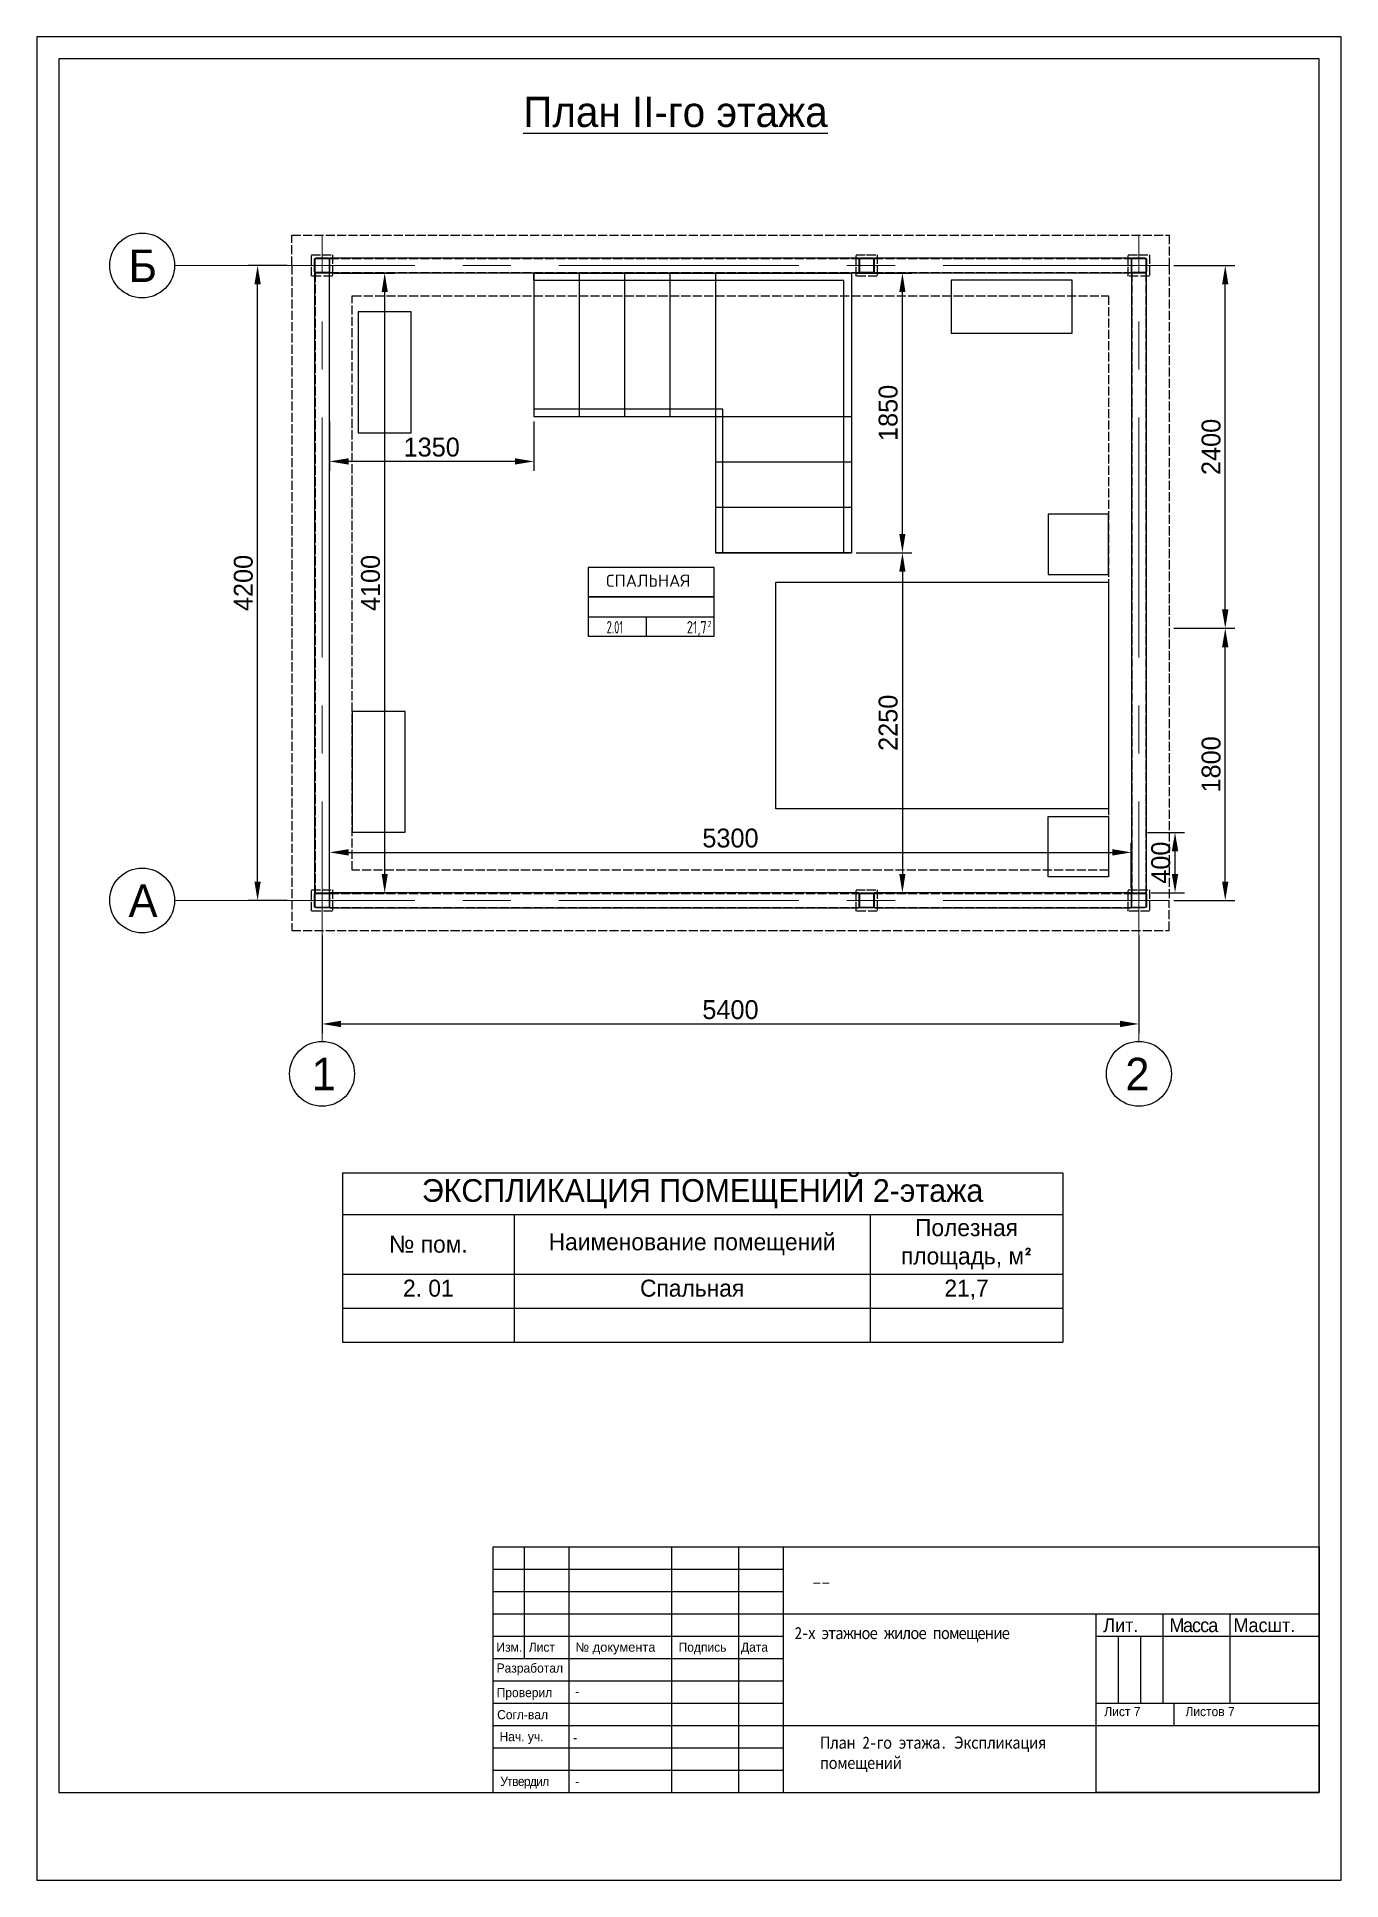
# Model space of a CAD drawing. Header units: millimetres. Extents: x 436607 to 472555, y -237992 to -212524.
# Drawn here: x 463933 to 472555, y -237992 to -225800 of the extents above; entities that cross this region are included whole.
import ezdxf
from ezdxf.enums import TextEntityAlignment as Align

# ---------------------------------------------------------------- set-up
doc = ezdxf.new("R2010")
doc.units = ezdxf.units.MM
doc.header["$LTSCALE"] = 50
for name, pattern in [('ACAD_ISO02W100', [15, 12, -3]), ('осевая', [50.8, 31.75, -6.35, 6.35, -6.35]), ('штриховая', [19.05, 12.7, -6.35])]:
    doc.linetypes.add(name, pattern=pattern)
doc.layers.add('ahsap', color=222, linetype='Continuous', lineweight=13)
for name, color, linetype in [('room_no', 7, 'Continuous'), ('tefris', 8, 'Continuous'), ('Штрава', 131, 'Continuous')]:
    doc.layers.add(name, color=color, linetype=linetype)
doc.styles.add('CYRILLIC', font='cyriltlc.shx')
doc.styles.add('ROMANS', font='romans', dxfattribs={"width": 0.75})
doc.styles.add('SS', font='Gulim.ttf')
doc.styles.add('YAZI', font='romans.shx')
doc.dimstyles.get("Standard").update_dxf_attribs({"dimscale": 500, "dimtxt": 0.18, "dimasz": 0.18, "dimexe": 0.18, "dimexo": 0.0625, "dimgap": 0.09, "dimtad": 0, "dimtih": 1, "dimtoh": 1, "dimdec": 0, "dimzin": 0, "dimdsep": 46, "dimtxsty": 'Standard', "dimcen": 0.09, "dimadec": 0, "dimazin": 0, "dimtfac": 1, "dimtdec": 0, "dimtofl": 0, "dimtmove": 0, "dimatfit": 3, "dimfxl": 0, "dimtolj": 1, "dimtzin": 0, "dimarcsym": 0})

msp = doc.modelspace()

# ---------------------------------------------------------------- texts
at = {"attachment_point": 1}
for s, insert, char_height, width in [('{\\LПлан II-го этажа}', (467148.037, -226195.687), 200, 3344.73927), ('{\\fSimSun|b0|i0|c204|p2;__}', (469059.563, -235927.289), 87.5, 3476.38102), ('{\\fSimSun|b0|i0|c204|p2;\\W0.9;\\T0.9;2-х этажное жилое помещение}', (468942.655, -236317.561), 80.5, 1948.55157), ('{\\fSimSun|b0|i0|c204|p2;\\W0.9;\\T0.95;План 2-го этажа. Экспликация помещений}', (469108.952, -237042.366), 80.5, 1882.07347)]:
    msp.add_mtext(s, dxfattribs=dict(at, insert=insert, char_height=char_height, width=width))
at = {"linetype": 'штриховая', "char_height": 214.375, "width": 182.77993, "attachment_point": 1}
for s, insert in [(' Б', (464539.223, -227206.241)), (' А', (464539.223, -231406.241)), ('{\\W0.259642; }1', (465728.483, -232553.079)), (' 2', (471128.483, -232553.079))]:
    msp.add_mtext(s, dxfattribs=dict(at, insert=insert))
at = {"attachment_point": 1, "style": 'SS'}
for s, insert, char_height, width in [('{\\H1.5x;Лит.}', (470982.557, -236260.501), 60.81075, 346.62043), ('{\\H1.5x;\\T0.9;Масса}', (471419.928, -236260.501), 60.81075, 346.62043), ('{\\H1.5x;Масшт.}', (471843.353, -236260.501), 60.81075, 346.62043), ('Изм.', (466971.208, -236420.79), 60.8108, 346.62043), ('Лист', (467184.654, -236420.79), 60.8108, 346.62043), ('{\\fArial|b0|i0|c204|p34;№ документа}', (467492.464, -236420.79), 60.81075, 623.91817), ('Подпись ', (468175.077, -236420.79), 60.8108, 346.62043), ('Дата', (468587.744, -236420.79), 60.8108, 346.62043), ('Разработал', (466971.899, -236559.145), 60.8108, 346.62043), ('Проверил', (466972.589, -236721.434), 60.8108, 346.62043), ('-', (467490.972, -236714.742), 60.811, 716.35064), ('Согл-вал', (466975.693, -236867.345), 60.8108, 346.62043), ('{\\fGulim|b0|i0|c129|p50;Лист }7{\\fGulim|b0|i0|c129|p50; }', (470989.204, -236846.965), 60.81075, 346.62043), ('{\\fGulim|b0|i0|c129|p50;Листов }7', (471525.693, -236846.965), 60.81075, 778.43012), ('Нач. уч.', (466991.297, -237012.441), 60.8108, 346.62043), ('{\\T0.85;-}', (467477.331, -237019.27), 60.8108, 678.29025), ('{\\T0.9;Утвердил}', (466996.427, -237308.75), 60.81075, 346.62043), ('{\\T0.85;-}', (467492.015, -237308.75), 60.8108, 667.41591)]:
    msp.add_mtext(s, dxfattribs=dict(at, insert=insert, char_height=char_height, width=width))

# ---------------------------------------------------------------- blocks, each defined once
blk = doc.blocks.new('*D103')
at = {"color": 0, "lineweight": -2}
for p, q in [((465818, -231743), (465818, -232391)), ((471218, -231743), (471218, -232391)), ((465943, -232329), (471093, -232329))]:
    blk.add_line(p, q, dxfattribs=at)
at = {"color": 0}
for points in [[(465943, -232308), (465943, -232350), (465818, -232329)], [(471093, -232308), (471093, -232350), (471218, -232329)]]:
    blk.add_solid(points, dxfattribs=at)
at = {"layer": 'Defpoints', "color": 0}
for p in [(465818, -231712), (471218, -231712), (471218, -232329)]:
    blk.add_point(p, dxfattribs=at)
at = {"color": 0, "insert": (468518, -232235), "char_height": 125, "attachment_point": 5}
blk.add_mtext('5400', dxfattribs=at)
blk = doc.blocks.new('*D104')
at = {"color": 0, "lineweight": -2}
for p, q in [((465587, -227312), (465330, -227312)), ((465392, -231387), (465392, -227437)), ((465587, -231512), (465330, -231512))]:
    blk.add_line(p, q, dxfattribs=at)
at = {"color": 0}
for points in [[(465371, -227437), (465413, -227437), (465392, -227312)], [(465371, -231387), (465413, -231387), (465392, -231512)]]:
    blk.add_solid(points, dxfattribs=at)
at = {"layer": 'Defpoints', "color": 0}
for p in [(465392, -227312), (465618, -227312), (465618, -231512)]:
    blk.add_point(p, dxfattribs=at)
at = {"color": 0, "insert": (465298, -229412), "char_height": 125, "attachment_point": 5, "rotation": 90}
blk.add_mtext('4200', dxfattribs=at)
blk = doc.blocks.new('*D105')
at = {"color": 0, "lineweight": -2}
for p, q in [((471449, -229712), (471852, -229712)), ((471789, -231387), (471789, -229837)), ((471449, -231512), (471852, -231512))]:
    blk.add_line(p, q, dxfattribs=at)
at = {"color": 0}
for points in [[(471768, -229837), (471810, -229837), (471789, -229712)], [(471768, -231387), (471810, -231387), (471789, -231512)]]:
    blk.add_solid(points, dxfattribs=at)
at = {"layer": 'Defpoints', "color": 0}
for p in [(471418, -229712), (471789, -229712), (471418, -231512)]:
    blk.add_point(p, dxfattribs=at)
at = {"color": 0, "insert": (471696, -230612), "char_height": 125, "attachment_point": 5, "rotation": 90}
blk.add_mtext('1800', dxfattribs=at)
blk = doc.blocks.new('*D106')
at = {"color": 0, "lineweight": -2}
for p, q in [((471449, -227312), (471852, -227312)), ((471789, -229587), (471789, -227437)), ((471481, -229712), (471852, -229712))]:
    blk.add_line(p, q, dxfattribs=at)
at = {"color": 0}
for points in [[(471768, -227437), (471810, -227437), (471789, -227312)], [(471768, -229587), (471810, -229587), (471789, -229712)]]:
    blk.add_solid(points, dxfattribs=at)
at = {"layer": 'Defpoints', "color": 0}
for p in [(471418, -227312), (471789, -227312), (471449, -229712)]:
    blk.add_point(p, dxfattribs=at)
at = {"color": 0, "insert": (471696, -228512), "char_height": 125, "attachment_point": 5, "rotation": 90}
blk.add_mtext('2400', dxfattribs=at)
blk = doc.blocks.new('Рамка А3 (Г)')
at = {"color": 8}
blk.add_lwpolyline([(0, 0), (420, 0), (420, 297), (0, 297)], close=True, dxfattribs=at)
at = {"color": 5}
blk.add_lwpolyline([(20, 5), (415, 5), (415, 292), (20, 292)], close=True, dxfattribs=at)
blk = doc.blocks.new('*D107')
at = {"color": 0, "lineweight": -2}
for p, q in [((471274, -231062), (471519, -231062)), ((471457, -231337), (471457, -231187)), ((471299, -231462), (471519, -231462))]:
    blk.add_line(p, q, dxfattribs=at)
at = {"color": 0}
for points in [[(471436, -231187), (471478, -231187), (471457, -231062)], [(471436, -231337), (471478, -231337), (471457, -231462)]]:
    blk.add_solid(points, dxfattribs=at)
at = {"layer": 'Defpoints', "color": 0}
for p in [(471243, -231062), (471457, -231062), (471268, -231462)]:
    blk.add_point(p, dxfattribs=at)
at = {"color": 0, "insert": (471363, -231262), "char_height": 125, "attachment_point": 5, "rotation": 90}
blk.add_mtext('400', dxfattribs=at)
blk = doc.blocks.new('*T102')
at = {"layer": 'ahsap', "color": 0, "linetype": 'ByBlock', "lineweight": -2}
for p, q in [((0, 0), (4763, 0)), ((0, 0), (0, -1119)), ((4763, 0), (4763, -1119)), ((0, -275), (4763, -275)), ((1135, -275), (1135, -1119)), ((3489, -275), (3489, -1119)), ((0, -669), (4763, -669)), ((0, -894), (4763, -894)), ((0, -1119), (4763, -1119))]:
    blk.add_line(p, q, dxfattribs=at)
at = {"layer": 'ahsap', "color": 0}
for s, insert, char_height, width, attachment_point in [('ЭКСПЛИКАЦИЯ ПОМЕЩЕНИЙ 2-этажа', (2381, -138), 150, 4687.5, 5), ('Полезная площадь, м{\\fISOCPEUR|b0|i0|c204|p34;²}', (4126, -472), 112.5, 1198.48, 5), ('{\\fArial|b0|i0|c204|p34;№} пом.', (568, -472), 112.5, 1060.04, 5), ('Наименование помещений', (2312, -472), 112.5, 2278.98, 5), ('2. 01', (568, -706), 112.5, 1060.04, 2), ('Спальная', (2312, -706), 112.5, 2278.98, 2), ('21,7', (4126, -706), 112.5, 1198.48, 2)]:
    blk.add_mtext(s, dxfattribs=dict(at, insert=insert, char_height=char_height, width=width, attachment_point=attachment_point))
blk = doc.blocks.new('*D108')
at = {"color": 0, "lineweight": -2}
for p, q in [((465868, -231431), (465868, -231132)), ((471168, -231431), (471168, -231132)), ((465993, -231194), (471043, -231194))]:
    blk.add_line(p, q, dxfattribs=at)
at = {"color": 0}
for points in [[(465993, -231173), (465993, -231215), (465868, -231194)], [(471043, -231173), (471043, -231215), (471168, -231194)]]:
    blk.add_solid(points, dxfattribs=at)
at = {"layer": 'Defpoints', "color": 0}
for p in [(471168, -231194), (465868, -231462), (471168, -231462)]:
    blk.add_point(p, dxfattribs=at)
at = {"color": 0, "insert": (468518, -231100), "char_height": 125, "attachment_point": 5}
blk.add_mtext('5300', dxfattribs=at)
blk = doc.blocks.new('*D109')
at = {"color": 0, "lineweight": -2}
for p, q in [((465899, -227362), (466295, -227362)), ((466232, -227487), (466232, -231337)), ((465899, -231462), (466295, -231462))]:
    blk.add_line(p, q, dxfattribs=at)
at = {"color": 0}
for points in [[(466212, -227487), (466253, -227487), (466232, -227362)], [(466212, -231337), (466253, -231337), (466232, -231462)]]:
    blk.add_solid(points, dxfattribs=at)
at = {"layer": 'Defpoints', "color": 0}
for p in [(465868, -227362), (465868, -231462), (466232, -231462)]:
    blk.add_point(p, dxfattribs=at)
at = {"color": 0, "insert": (466139, -229412), "char_height": 125, "attachment_point": 5, "rotation": 90}
blk.add_mtext('4100', dxfattribs=at)
blk = doc.blocks.new('roomno')
for p, q in [((1101, 344), (0, 344)), ((0, 344), (1101, 344)), ((1101, 166), (0, 166)), ((511, 0), (511, 166))]:
    blk.add_line(p, q)
blk.add_lwpolyline([(1101, 0), (1101, 602), (0, 602), (0, 0)], close=True)
at = {"style": 'CYRILLIC'}
for p in [(536, 499), (536, 374)]:
    blk.add_attdef('KOMNATA', text='', height=79.8, dxfattribs=at).set_placement(p, align=Align.CENTER)
at = {"style": 'ROMANS'}
for tag, width, p in [('LOBBY', 0.7, (533, 200)), ('001', 0.6, (233, 25))]:
    blk.add_attdef(tag, text='', height=108, dxfattribs=dict(at, width=width)).set_placement(p, align=Align.CENTER)
at = {"style": 'ROMANS', "width": 0.7}
blk.add_attdef('M', text='', height=108, dxfattribs=at).set_placement((1038, 25), align=Align.RIGHT)
blk.add_attdef('2', (1046, 79), '', height=53.9, dxfattribs=at)
blk = doc.blocks.new('*D111')
at = {"color": 0, "lineweight": -2}
for p, q in [((465868, -228343), (465868, -228670)), ((467218, -228343), (467218, -228670)), ((467093, -228608), (465993, -228608))]:
    blk.add_line(p, q, dxfattribs=at)
at = {"color": 0}
for points in [[(465993, -228587), (465993, -228629), (465868, -228608)], [(467093, -228587), (467093, -228629), (467218, -228608)]]:
    blk.add_solid(points, dxfattribs=at)
at = {"layer": 'Defpoints', "color": 0}
for p in [(465868, -228312), (467218, -228312), (465868, -228608)]:
    blk.add_point(p, dxfattribs=at)
at = {"color": 0, "insert": (466543, -228514), "char_height": 125, "attachment_point": 5}
blk.add_mtext('1350', dxfattribs=at)
blk = doc.blocks.new('*D112')
at = {"color": 0, "lineweight": -2}
for p, q in [((469349, -227362), (469717, -227362)), ((469655, -229087), (469655, -227487)), ((469349, -229212), (469717, -229212))]:
    blk.add_line(p, q, dxfattribs=at)
at = {"color": 0}
for points in [[(469634, -227487), (469675, -227487), (469655, -227362)], [(469634, -229087), (469675, -229087), (469655, -229212)]]:
    blk.add_solid(points, dxfattribs=at)
at = {"layer": 'Defpoints', "color": 0}
for p in [(469318, -227362), (469655, -227362), (469318, -229212)]:
    blk.add_point(p, dxfattribs=at)
at = {"color": 0, "insert": (469561, -228287), "char_height": 125, "attachment_point": 5, "rotation": 90}
blk.add_mtext('1850', dxfattribs=at)
blk = doc.blocks.new('*D113')
at = {"color": 0, "lineweight": -2}
for p, q in [((469349, -229212), (469717, -229212)), ((469655, -229337), (469655, -231337)), ((469379, -231462), (469717, -231462))]:
    blk.add_line(p, q, dxfattribs=at)
at = {"color": 0}
for points in [[(469634, -229337), (469675, -229337), (469655, -229212)], [(469634, -231337), (469675, -231337), (469655, -231462)]]:
    blk.add_solid(points, dxfattribs=at)
at = {"layer": 'Defpoints', "color": 0}
for p in [(469318, -229212), (469348, -231462), (469655, -231462)]:
    blk.add_point(p, dxfattribs=at)
at = {"color": 0, "insert": (469561, -230337), "char_height": 125, "attachment_point": 5, "rotation": 90}
blk.add_mtext('2250', dxfattribs=at)

# ---------------------------------------------------------------- dimensions: what is measured, and where the dimension line sits
for base, p1, p2, picture, middle in [((465392.186, -227311.913), (465618.246, -231511.913), (465618.246, -227311.913), '*D104', (465298.436, -229411.913)), ((466232.355, -231461.913), (465868.246, -227361.913), (465868.246, -231461.913), '*D109', (466138.605, -229411.913)), ((469654.572, -227361.913), (469318.246, -229211.913), (469318.246, -227361.913), '*D112', (469560.822, -228286.913)), ((471789.267, -227311.913), (471449.496, -229711.913), (471418.246, -227311.913), '*D106', (471695.517, -228511.913)), ((469654.572, -231461.913), (469318.246, -229211.913), (469348.246, -231461.913), '*D113', (469560.822, -230336.913)), ((471789.267, -229711.913), (471418.246, -231511.913), (471418.246, -229711.913), '*D105', (471695.517, -230611.913)), ((471456.716, -231061.913), (471268.246, -231461.913), (471243.246, -231061.913), '*D107', (471362.966, -231261.913))]:
    dim = msp.add_linear_dim(base=base, p1=p1, p2=p2, angle=90, dimstyle='Standard', override={"dimscale": 50, "dimtxt": 2.5, "dimasz": 2.5, "dimexe": 1.25, "dimexo": 0.625, "dimgap": 0.625, "dimtad": 1, "dimtih": 0, "dimtoh": 0, "dimdec": 2, "dimzin": 8, "dimdsep": 44, "dimcen": 2.5, "dimtdec": 2, "dimtofl": 1, "dimfxl": 1.5, "dimtolj": 0, "dimtzin": 8})
    dim.commit()
    dim.dimension.update_dxf_attribs({"geometry": picture, "text_midpoint": middle})
for base, p1, p2, picture, middle in [((465868.246, -228607.771), (467218.246, -228311.913), (465868.246, -228311.913), '*D111', (466543.246, -228514.021)), ((471168.246, -231194.062), (465868.246, -231461.913), (471168.246, -231461.913), '*D108', (468518.246, -231100.312)), ((471218.246, -232328.774), (465818.246, -231711.913), (471218.246, -231711.913), '*D103', (468518.246, -232235.024))]:
    dim = msp.add_linear_dim(base=base, p1=p1, p2=p2, dimstyle='Standard', override={"dimscale": 50, "dimtxt": 2.5, "dimasz": 2.5, "dimexe": 1.25, "dimexo": 0.625, "dimgap": 0.625, "dimtad": 1, "dimtih": 0, "dimtoh": 0, "dimdec": 2, "dimzin": 8, "dimdsep": 44, "dimcen": 2.5, "dimtdec": 2, "dimtofl": 1, "dimfxl": 1.5, "dimtolj": 0, "dimtzin": 8})
    dim.commit()
    dim.dimension.update_dxf_attribs({"geometry": picture, "text_midpoint": middle})

# ---------------------------------------------------------------- linework, layer by layer
at = {"color": 1, "linetype": 'осевая', "lineweight": 5}
for p, q in [((465818.246, -232444.376), (465818.246, -227111.913)), ((465818.246, -232444.376), (465818.246, -227111.913)), ((471218.246, -232444.376), (471218.246, -227111.913)), ((471218.246, -232444.376), (471218.246, -227111.913)), ((464843.362, -227311.913), (471418.246, -227311.913)), ((464843.362, -231511.913), (471418.246, -231511.913))]:
    msp.add_line(p, q, dxfattribs=at)
at = {"linetype": 'ACAD_ISO02W100', "ltscale": 0.1}
for p, q in [((465868.246, -227265.913), (469368.246, -227265.913)), ((469468.246, -227265.913), (471168.246, -227265.913)), ((465772.246, -227361.913), (465772.246, -231461.913)), ((465864.246, -227361.913), (465864.246, -231461.913)), ((465868.246, -227357.913), (469368.246, -227357.913)), ((469468.246, -227357.913), (471168.246, -227357.913)), ((471172.246, -227361.913), (471172.246, -231461.913)), ((471264.246, -227361.913), (471264.246, -231461.913)), ((465868.246, -231465.913), (469368.246, -231465.913)), ((469468.246, -231465.913), (471168.246, -231465.913)), ((465868.246, -231557.913), (469368.246, -231557.913)), ((469468.246, -231557.913), (471168.246, -231557.913))]:
    msp.add_line(p, q, dxfattribs=at)
for p, q in [((466949.819, -237411.811), (466949.819, -235788.569)), ((466949.819, -235788.569), (472409.813, -235788.569)), ((467156.413, -236526.406), (467156.413, -235788.569)), ((467451.548, -237411.811), (467451.548, -235788.569)), ((468130.358, -237411.811), (468130.358, -235788.569)), ((468573.06, -237411.811), (468573.06, -235788.569)), ((468868.195, -237411.811), (468868.195, -235788.569)), ((472409.813, -235788.569), (472409.813, -237411.811)), ((466949.819, -235936.137), (468868.195, -235936.137)), ((466949.819, -236083.704), (468868.195, -236083.704)), ((466949.819, -236231.271), (472409.813, -236231.271)), ((466949.819, -236231.271), (472409.813, -236231.271)), ((470934.139, -236231.271), (470934.139, -237411.811)), ((471376.841, -236231.271), (471376.841, -236821.541)), ((471819.544, -236231.271), (471819.544, -236821.541)), ((466949.819, -236378.839), (468868.195, -236378.839)), ((470934.139, -236378.839), (472409.813, -236378.839)), ((471081.707, -236378.839), (471081.707, -236821.541)), ((471229.274, -236378.839), (471229.274, -236821.541)), ((466949.819, -236526.406), (468868.195, -236526.406)), ((466949.819, -236526.406), (468868.195, -236526.406)), ((466949.819, -236673.974), (468868.195, -236673.974)), ((466949.819, -236673.974), (468868.195, -236673.974)), ((466949.819, -236821.541), (468868.195, -236821.541)), ((470934.139, -236821.541), (472409.813, -236821.541)), ((471449.591, -236821.541), (471449.591, -236969.109)), ((466949.819, -236969.109), (472409.813, -236969.109)), ((466949.819, -237116.676), (468868.195, -237116.676)), ((466949.819, -237116.676), (468868.195, -237116.676)), ((466949.819, -237264.243), (468868.195, -237264.243))]:
    msp.add_line(p, q)
for points in [[(465618.246, -227311.913), (465618.246, -227111.913), (471418.246, -227111.913), (471418.246, -227311.913)], [(465818.246, -227241.913), (465818.246, -227241.913), (465888.246, -227241.913), (465888.246, -227381.913), (465748.246, -227381.913), (465748.246, -227241.913), (465818.246, -227241.913)], [(469418.246, -227241.913), (469418.246, -227241.913), (469488.246, -227241.913), (469488.246, -227381.913), (469348.246, -227381.913), (469348.246, -227241.913), (469418.246, -227241.913)], [(471218.246, -227241.913), (471218.246, -227241.913), (471288.246, -227241.913), (471288.246, -227381.913), (471148.246, -227381.913), (471148.246, -227241.913), (471218.246, -227241.913)], [(465618.246, -227311.913), (465618.246, -231511.913)], [(471418.246, -227311.913), (471418.246, -231511.913)], [(466018.246, -231311.913), (466018.246, -231311.913), (466018.246, -231311.913), (466018.246, -227511.913), (471018.246, -227511.913), (471018.246, -231311.913), (466018.246, -231311.913)], [(465618.246, -231511.913), (465618.246, -231711.913), (471418.246, -231711.913), (471418.246, -231511.913)], [(465818.246, -231441.913), (465818.246, -231441.913), (465888.246, -231441.913), (465888.246, -231581.913), (465748.246, -231581.913), (465748.246, -231441.913), (465818.246, -231441.913)], [(469418.246, -231441.913), (469418.246, -231441.913), (469488.246, -231441.913), (469488.246, -231581.913), (469348.246, -231581.913), (469348.246, -231441.913), (469418.246, -231441.913)], [(471218.246, -231441.913), (471218.246, -231441.913), (471288.246, -231441.913), (471288.246, -231581.913), (471148.246, -231581.913), (471148.246, -231441.913), (471218.246, -231441.913)]]:
    msp.add_lwpolyline(points, dxfattribs=at)
at = {"lineweight": 30}
for points in [[(465768.246, -227311.913), (465768.246, -227271.913, -0.414213562), (465778.246, -227261.913), (465858.246, -227261.913, -0.414213562), (465868.246, -227271.913), (465868.246, -227351.913, -0.414213562), (465858.246, -227361.913), (465778.246, -227361.913, -0.414213562), (465768.246, -227351.913), (465768.246, -227311.913)], [(465772.246, -227311.913), (465772.246, -227311.913), (465772.246, -227271.913, -0.414213562), (465778.246, -227265.913), (465858.246, -227265.913, -0.414213562), (465864.246, -227271.913), (465864.246, -227351.913, -0.414213562), (465858.246, -227357.913), (465778.246, -227357.913, -0.414213562), (465772.246, -227351.913), (465772.246, -227311.913)], [(469368.246, -227311.913), (469368.246, -227271.913, -0.414213562), (469378.246, -227261.913), (469458.246, -227261.913, -0.414213562), (469468.246, -227271.913), (469468.246, -227351.913, -0.414213562), (469458.246, -227361.913), (469378.246, -227361.913, -0.414213562), (469368.246, -227351.913), (469368.246, -227311.913)], [(469372.246, -227311.913), (469372.246, -227311.913), (469372.246, -227271.913, -0.414213562), (469378.246, -227265.913), (469458.246, -227265.913, -0.414213562), (469464.246, -227271.913), (469464.246, -227351.913, -0.414213562), (469458.246, -227357.913), (469378.246, -227357.913, -0.414213562), (469372.246, -227351.913), (469372.246, -227311.913)], [(471168.246, -227311.913), (471168.246, -227271.913, -0.414213562), (471178.246, -227261.913), (471258.246, -227261.913, -0.414213562), (471268.246, -227271.913), (471268.246, -227351.913, -0.414213562), (471258.246, -227361.913), (471178.246, -227361.913, -0.414213562), (471168.246, -227351.913), (471168.246, -227311.913)], [(465768.246, -231511.913), (465768.246, -231471.913, -0.414213562), (465778.246, -231461.913), (465858.246, -231461.913, -0.414213562), (465868.246, -231471.913), (465868.246, -231551.913, -0.414213562), (465858.246, -231561.913), (465778.246, -231561.913, -0.414213562), (465768.246, -231551.913), (465768.246, -231511.913)], [(469368.246, -231511.913), (469368.246, -231471.913, -0.414213562), (469378.246, -231461.913), (469458.246, -231461.913, -0.414213562), (469468.246, -231471.913), (469468.246, -231551.913, -0.414213562), (469458.246, -231561.913), (469378.246, -231561.913, -0.414213562), (469368.246, -231551.913), (469368.246, -231511.913)], [(471168.246, -231511.913), (471168.246, -231471.913, -0.414213562), (471178.246, -231461.913), (471258.246, -231461.913, -0.414213562), (471268.246, -231471.913), (471268.246, -231551.913, -0.414213562), (471258.246, -231561.913), (471178.246, -231561.913, -0.414213562), (471168.246, -231551.913), (471168.246, -231511.913)]]:
    msp.add_lwpolyline(points, format="xyb", dxfattribs=at)
for points in [[(465868.246, -227311.913), (465868.246, -227261.913), (469368.246, -227261.913), (469368.246, -227361.913), (465868.246, -227361.913), (465868.246, -227311.913)], [(469468.246, -227311.913), (469468.246, -227261.913), (471168.246, -227261.913), (471168.246, -227361.913), (469468.246, -227361.913), (469468.246, -227311.913)], [(465818.246, -227361.913), (465768.246, -227361.913), (465768.246, -231461.913), (465868.246, -231461.913), (465868.246, -227361.913), (465818.246, -227361.913)], [(467218.246, -227411.913), (467218.246, -227361.913), (469318.246, -227361.913), (469318.246, -227411.913), (469318.246, -229211.913)], [(471218.246, -227361.913), (471168.246, -227361.913), (471168.246, -231461.913), (471268.246, -231461.913), (471268.246, -227361.913), (471218.246, -227361.913)], [(469268.246, -229211.913), (469268.246, -227411.913), (467218.246, -227411.913)], [(467218.246, -227411.913), (467218.246, -228261.913)], [(468468.246, -229211.913), (468468.246, -228261.913), (467218.246, -228261.913), (467218.246, -228311.913)], [(467218.246, -228311.913), (468418.246, -228311.913), (468418.246, -229211.913)], [(468418.246, -229211.913), (469318.246, -229211.913)], [(465868.246, -231511.913), (465868.246, -231561.913), (469368.246, -231561.913), (469368.246, -231461.913), (465868.246, -231461.913), (465868.246, -231511.913)], [(469468.246, -231511.913), (469468.246, -231561.913), (471168.246, -231561.913), (471168.246, -231461.913), (469468.246, -231461.913), (469468.246, -231511.913)]]:
    msp.add_lwpolyline(points, dxfattribs=at)
for points in [[(471172.246, -227311.913), (471172.246, -227311.913), (471172.246, -227271.913, -0.414213562), (471178.246, -227265.913), (471258.246, -227265.913, -0.414213562), (471264.246, -227271.913), (471264.246, -227351.913, -0.414213562), (471258.246, -227357.913), (471178.246, -227357.913, -0.414213562), (471172.246, -227351.913), (471172.246, -227311.913)], [(465772.246, -231511.913), (465772.246, -231511.913), (465772.246, -231471.913, -0.414213562), (465778.246, -231465.913), (465858.246, -231465.913, -0.414213562), (465864.246, -231471.913), (465864.246, -231551.913, -0.414213562), (465858.246, -231557.913), (465778.246, -231557.913, -0.414213562), (465772.246, -231551.913), (465772.246, -231511.913)], [(469372.246, -231511.913), (469372.246, -231511.913), (469372.246, -231471.913, -0.414213562), (469378.246, -231465.913), (469458.246, -231465.913, -0.414213562), (469464.246, -231471.913), (469464.246, -231551.913, -0.414213562), (469458.246, -231557.913), (469378.246, -231557.913, -0.414213562), (469372.246, -231551.913), (469372.246, -231511.913)], [(471172.246, -231511.913), (471172.246, -231511.913), (471172.246, -231471.913, -0.414213562), (471178.246, -231465.913), (471258.246, -231465.913, -0.414213562), (471264.246, -231471.913), (471264.246, -231551.913, -0.414213562), (471258.246, -231557.913), (471178.246, -231557.913, -0.414213562), (471172.246, -231551.913), (471172.246, -231511.913)]]:
    msp.add_lwpolyline(points, format="xyb")
at = {"color": 6}
for points in [[(467218.246, -227361.913), (467218.246, -228311.913)], [(467518.246, -227361.913), (467518.246, -228311.913)], [(467818.246, -227361.913), (467818.246, -228311.913)], [(468118.246, -227361.913), (468118.246, -228311.913)], [(468418.246, -227361.913), (468418.246, -228311.913), (469318.246, -228311.913)], [(469318.246, -228611.913), (468418.246, -228611.913)], [(469318.246, -228911.913), (468418.246, -228911.913)], [(469318.246, -229211.913), (468418.246, -229211.913)]]:
    msp.add_lwpolyline(points, dxfattribs=at)
for centre in [(464628.987, -227311.913), (464628.987, -231511.913), (465818.246, -232658.751), (471218.246, -232658.751)]:
    msp.add_circle(centre, 214.375)
at = {"layer": 'tefris'}
for points in [[(469976.918, -227409.068), (469976.918, -227759.068), (470776.918, -227759.068), (470776.918, -227409.068), (469976.918, -227409.068)], [(466407.355, -227618.113), (466057.355, -227618.113), (466057.355, -228418.113), (466407.355, -228418.113), (466407.355, -227618.113)], [(471018.246, -229355.982), (471018.246, -228955.982), (470618.246, -228955.982), (470618.246, -229355.982), (471018.246, -229355.982)], [(471018.246, -230905.982), (468818.246, -230905.982), (468818.246, -229405.982), (471018.246, -229405.982), (471018.246, -230905.982)], [(466018.246, -231061.403), (466368.246, -231061.403), (466368.246, -230261.403), (466018.246, -230261.403), (466018.246, -231061.403)], [(471018.246, -230955.982), (471018.246, -231355.982), (470618.246, -231355.982), (470618.246, -230955.982), (471018.246, -230955.982)]]:
    msp.add_lwpolyline(points, dxfattribs=at)
at = {"layer": 'Штрава', "color": 1, "lineweight": -2}
msp.add_lwpolyline([(472409.813, -236969.109), (472409.813, -237411.811), (470934.139, -237411.811)], dxfattribs=at)

# ---------------------------------------------------------------- block references
at = {"xscale": 29.03040000000619, "yscale": 29.030399999996, "zscale": 29.0304, "rotation": 90}
msp.add_blockref('Рамка А3 (Г)', (472554.965, -237992.419), dxfattribs=at)
msp.add_blockref('*T102', (465952.632, -233314.359))
at = {"layer": 'room_no'}
ref = msp.add_blockref('roomno', (467577.948, -229763.827), dxfattribs=dict(at, xscale=0.7552368622273207, yscale=0.7552368622273207, zscale=0.7552368621983202))
ref.add_attrib('KOMNATA', 'СПАЛЬНАЯ', dxfattribs={"layer": '0', "height": 80, "style": 'YAZI'}).set_placement((467974.457, -229437.214), align=Align.CENTER)
ref.add_attrib('001', '2.01', dxfattribs={"layer": '0', "height": 81.3859, "style": 'ROMANS', "width": 0.6}).set_placement((467754.169, -229745.246), align=Align.CENTER)
ref.add_attrib('2', '2', (468367.584, -229704.249), dxfattribs={"layer": '0', "height": 40.693, "style": 'ROMANS', "width": 0.7})
ref.add_attrib('M', '21,7', dxfattribs={"layer": '0', "height": 81.3859, "style": 'ROMANS', "width": 0.7}).set_placement((468361.529, -229745.088), align=Align.RIGHT)

msp.set_redraw_order([(e.dxf.handle, doc.entitydb.next_handle()) for e in msp.query("TEXT MTEXT ATTDEF DIMENSION ARC_DIMENSION")])  # texts and dimensions are drawn at this point

doc.saveas('drawing.dxf')
